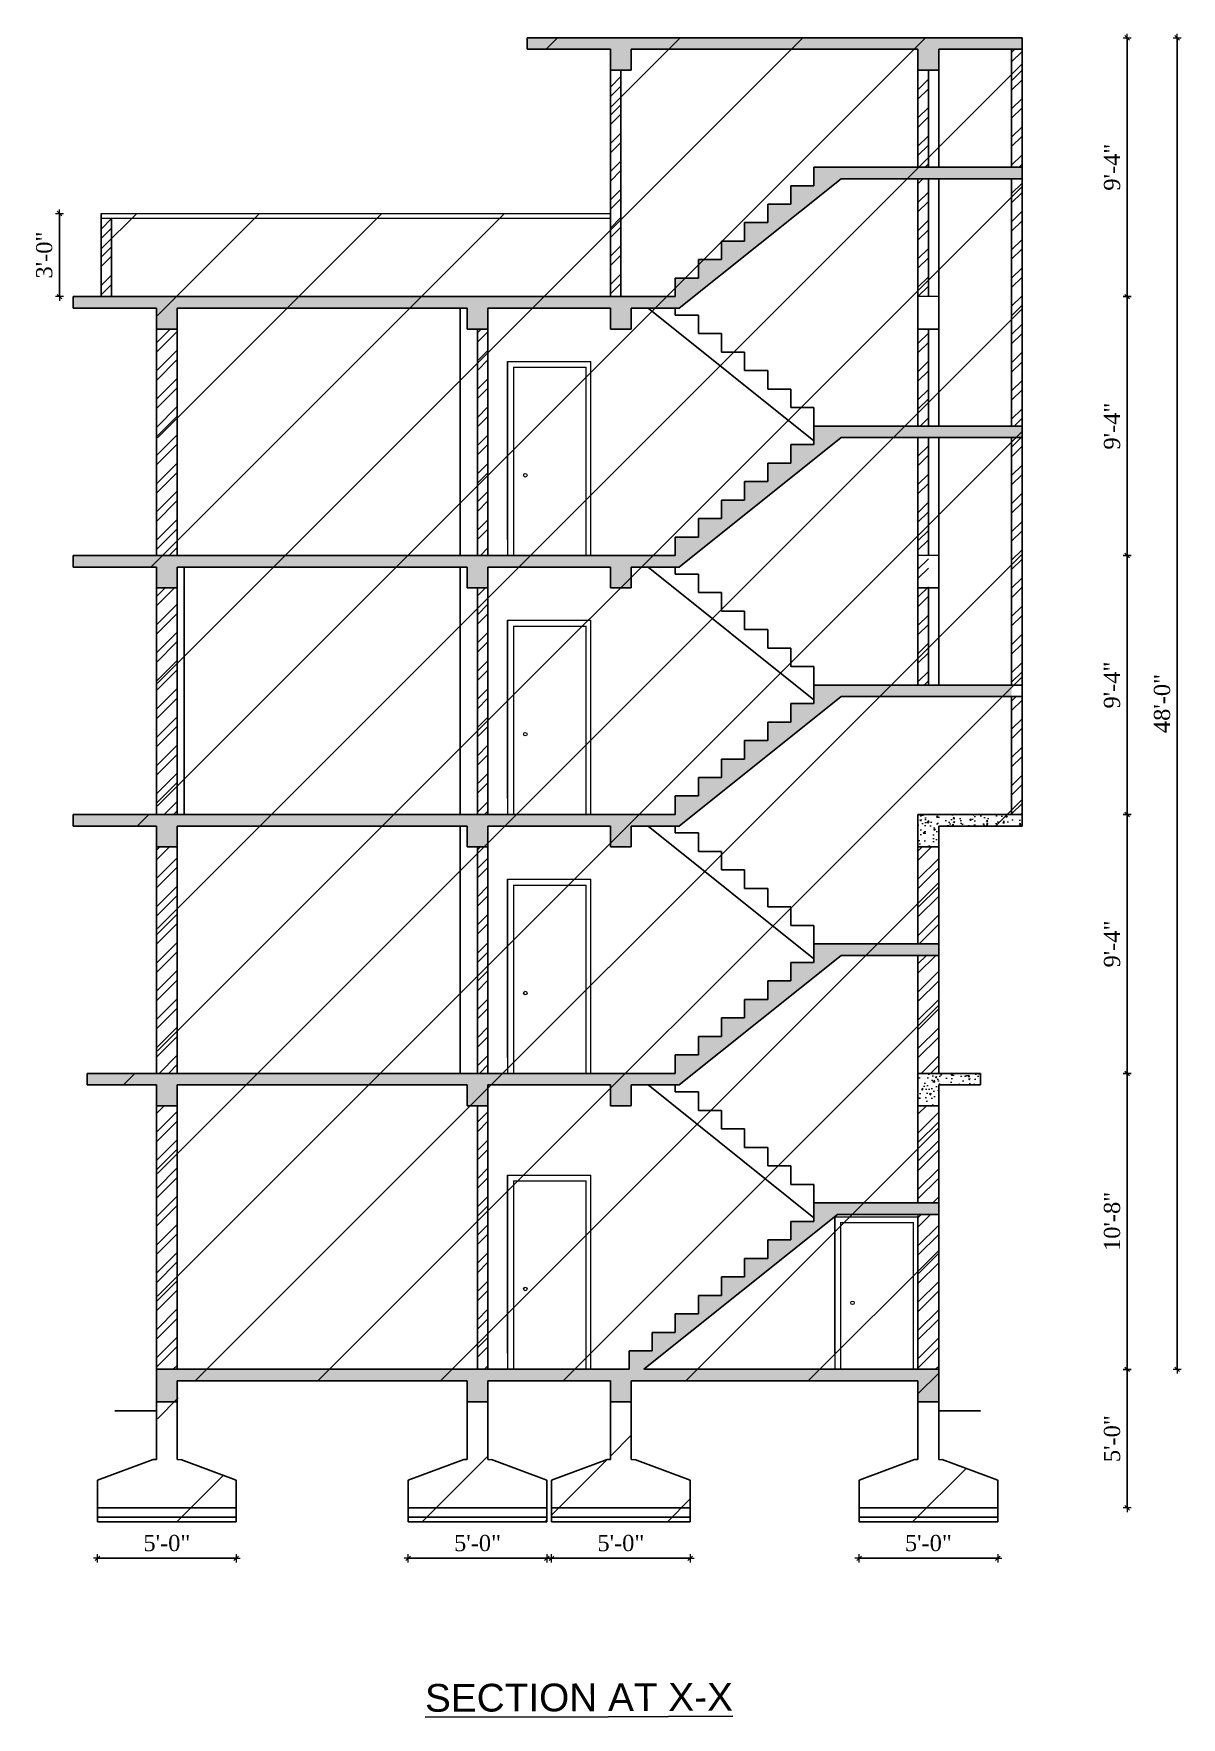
# Model space of a CAD drawing. Header units: inches. Extents: x 4069 to 291496, y -47643 to 12535.
# Drawn here: x 145987 to 146483, y -24318 to -23590 of the extents above; entities that cross this region are included whole.
import ezdxf

# ---------------------------------------------------------------- set-up
doc = ezdxf.new("R2010")
doc.units = ezdxf.units.IN
doc.header["$LTSCALE"] = 5
doc.header["$MEASUREMENT"] = 0
for name, color, linetype, lineweight in [('A-WALL', 7, 'Continuous', 9), ('Dimension', 7, 'Continuous', 18), ('dimention', 5, 'Continuous', 9), ('DOOR', 62, 'Continuous', 0), ('Railing', 43, 'Continuous', 18)]:
    doc.layers.add(name, color=color, linetype=linetype, lineweight=lineweight)
doc.layers.add('column', color=4, linetype='Continuous')
doc.layers.add('WALL', color=7, linetype='Continuous')
doc.layers.add('dim line', color=7, linetype='Continuous', lineweight=15, true_color=0xfab2b2)
doc.styles.add('DIMTEXT', font='arial.ttf', dxfattribs={"height": 8})
doc.styles.add('ordinary', font='times.ttf')
doc.dimstyles.new('Copy of 96', dxfattribs={"dimtxt": 7, "dimasz": 4, "dimexe": 0.5, "dimexo": 0.5, "dimgap": 3, "dimtad": 1, "dimdec": 1, "dimzin": 11, "dimdsep": 46, "dimlunit": 4, "dimtxsty": 'ordinary', "dimblk": 'OBLIQUE', "dimcen": 0.09, "dimse1": 1, "dimse2": 1, "dimclrt": 6, "dimazin": 0, "dimtfac": 1, "dimtdec": 1, "dimtix": 1, "dimtmove": 2, "dimatfit": 3, "dimldrblk": 'leader', "dimfxl": 0.5, "dimfxlon": 1, "dimtolj": 1, "dimtzin": 0, "dimarcsym": 0})
pattern_1 = [(45, (137568.441, -22388.217), (-6.098796, 6.098796), []), (45, (137572.507, -22388.217), (-6.098796, 6.098796), [])]
pattern_2 = [(50, (137568.441, -22388.217), (7.172602, -0.6275213), [0.75, -8.25]), (355, (137568.441, -22388.217), (-1.3875133, 7.5219213), [0.6, -6.6]), (100.4514, (137569.0386, -22388.2696), (5.785094, 6.8943954), [0.637402, -7.011421]), (46.1842, (137568.441, -22386.217), (10.6724105, -1.65519), [1.125, -12.375]), (96.6356, (137569.33, -22386.355), (9.346627, 9.741179), [0.956103, -10.51713]), (351.1842, (137568.441, -22386.217), (9.34662, 9.741186), [0.9, -9.9]), (21, (137569.441, -22386.717), (5.9690705, -4.026189), [0.75, -8.25]), (326, (137569.441, -22386.717), (2.4331533, 7.2515005), [0.6, -6.6]), (71.4514, (137569.938, -22387.053), (8.4022263, 3.225305), [0.637402, -7.011421]), (37.5, (137568.441, -22388.2173), (0.12159855, 3.32893854), [0, -6.52, 0, -6.7, 0, -6.625]), (7.5, (137568.441, -22388.2173), (2.6306954, 3.9441171), [0, -3.82, 0, -6.37, 0, -2.525]), (327.5, (137566.211, -22388.2173), (5.3382244, -0.2255487), [0, -2.5, 0, -7.8, 0, -10.35]), (317.5, (137565.211, -22388.2173), (5.8318617, 1.0010498), [0, -3.25, 0, -5.18, 0, -7.35])]
pattern_3 = [(45, (137568.062, -22388.217), (-6.098796, 6.098796), []), (45, (137572.128, -22388.217), (-6.098796, 6.098796), [])]

msp = doc.modelspace()

# ---------------------------------------------------------------- texts
at = {"layer": 'column', "color": 0, "insert": (146222.53447, -24303.267), "char_height": 12, "width": 216.2724828, "attachment_point": 2, "rotation": 0.20565602, "style": 'DIMTEXT'}
msp.add_mtext('{\\LSECTION AT X-X}', dxfattribs=at)

# ---------------------------------------------------------------- blocks, each defined once
blk = doc.blocks.new('oblique')
at = {"color": 0, "lineweight": -2}
blk.add_line((0.25, 0.25), (-0.25, -0.25), dxfattribs=at)
at = {"layer": 'dim line', "lineweight": 9}
for p, q in [((-0.4375, 0), (0.4375, 0)), ((0, 0.4375), (0, -0.4375))]:
    blk.add_line(p, q, dxfattribs=at)
blk = doc.blocks.new('*D4692')
at = {"layer": 'A-WALL', "color": 0, "lineweight": -2, "ltscale": 50, "transparency": 16777216}
blk.add_line((146459.73, -24167.38), (146459.73, -24039.38), dxfattribs=at)
at = {"layer": 'Defpoints', "color": 0, "ltscale": 50, "transparency": 16777216}
for p in [(146378.2, -24039.38), (146459.73, -24039.38), (146378.2, -24167.38)]:
    blk.add_point(p, dxfattribs=at)
at = {"layer": 'A-WALL', "color": 0, "lineweight": -2, "ltscale": 50, "transparency": 16777216, "xscale": 4, "yscale": 4, "zscale": 4}
for p, rotation in [((146459.73, -24039.38), 90), ((146459.73, -24167.38), 270)]:
    blk.add_blockref('oblique', p, dxfattribs=dict(at, rotation=rotation))
at = {"layer": 'A-WALL', "color": 6, "ltscale": 50, "transparency": 16777216, "insert": (146453.17, -24103.38), "char_height": 7, "attachment_point": 5, "rotation": 90, "style": 'ordinary'}
blk.add_mtext('\\A1;10\'-8"', dxfattribs=at)
blk = doc.blocks.new('_OBLIQUE')
at = {"color": 0, "linetype": 'ByBlock'}
blk.add_line((-0.5, -0.5), (0.5, 0.5), dxfattribs=at)
blk = doc.blocks.new('leader')
at = {"layer": 'Dimension'}
for p, q in [((0, -4.33), (0, 4.33)), ((-4.42, 0), (4.42, 0))]:
    blk.add_line(p, q, dxfattribs=at)
blk = doc.blocks.new('*D4693')
at = {"layer": 'A-WALL', "color": 0, "lineweight": -2, "ltscale": 50, "transparency": 16777216}
blk.add_line((146459.73, -24039.38), (146459.73, -23927.38), dxfattribs=at)
at = {"layer": 'Defpoints', "color": 0, "ltscale": 50, "transparency": 16777216}
for p in [(146246.33, -23927.38), (146459.73, -23927.38), (146378.2, -24039.38)]:
    blk.add_point(p, dxfattribs=at)
at = {"layer": 'A-WALL', "color": 0, "lineweight": -2, "ltscale": 50, "transparency": 16777216, "xscale": 4, "yscale": 4, "zscale": 4}
for p, rotation in [((146459.73, -23927.38), 90), ((146459.73, -24039.38), 270)]:
    blk.add_blockref('oblique', p, dxfattribs=dict(at, rotation=rotation))
at = {"layer": 'A-WALL', "color": 6, "ltscale": 50, "transparency": 16777216, "insert": (146453.16, -23983.38), "char_height": 7, "attachment_point": 5, "rotation": 90, "style": 'ordinary'}
blk.add_mtext('\\A1;9\'-4"', dxfattribs=at)
blk = doc.blocks.new('*D4694')
at = {"layer": 'A-WALL', "color": 0, "lineweight": -2, "ltscale": 50, "transparency": 16777216}
blk.add_line((146459.71, -23927.38), (146459.71, -23815.38), dxfattribs=at)
at = {"layer": 'Defpoints', "color": 0, "ltscale": 50, "transparency": 16777216}
for p in [(146250.16, -23815.38), (146459.71, -23815.38), (146246.33, -23927.38)]:
    blk.add_point(p, dxfattribs=at)
at = {"layer": 'A-WALL', "color": 0, "lineweight": -2, "ltscale": 50, "transparency": 16777216, "xscale": 4, "yscale": 4, "zscale": 4}
for p, rotation in [((146459.71, -23815.38), 90), ((146459.71, -23927.38), 270)]:
    blk.add_blockref('oblique', p, dxfattribs=dict(at, rotation=rotation))
at = {"layer": 'A-WALL', "color": 6, "ltscale": 50, "transparency": 16777216, "insert": (146453.14, -23871.38), "char_height": 7, "attachment_point": 5, "rotation": 90, "style": 'ordinary'}
blk.add_mtext('\\A1;9\'-4"', dxfattribs=at)
blk = doc.blocks.new('*D4695')
at = {"layer": 'A-WALL', "color": 0, "lineweight": -2, "ltscale": 50, "transparency": 16777216}
blk.add_line((146459.72, -23815.38), (146459.72, -23703.38), dxfattribs=at)
at = {"layer": 'Defpoints', "color": 0, "ltscale": 50, "transparency": 16777216}
for p in [(146256.6, -23703.38), (146459.72, -23703.38), (146250.16, -23815.38)]:
    blk.add_point(p, dxfattribs=at)
at = {"layer": 'A-WALL', "color": 0, "lineweight": -2, "ltscale": 50, "transparency": 16777216, "xscale": 4, "yscale": 4, "zscale": 4}
for p, rotation in [((146459.72, -23703.38), 90), ((146459.72, -23815.38), 270)]:
    blk.add_blockref('oblique', p, dxfattribs=dict(at, rotation=rotation))
at = {"layer": 'A-WALL', "color": 6, "ltscale": 50, "transparency": 16777216, "insert": (146453.15, -23759.38), "char_height": 7, "attachment_point": 5, "rotation": 90, "style": 'ordinary'}
blk.add_mtext('\\A1;9\'-4"', dxfattribs=at)
blk = doc.blocks.new('*D4696')
at = {"layer": 'A-WALL', "color": 0, "lineweight": -2, "ltscale": 50, "transparency": 16777216}
blk.add_line((146459.73, -23703.38), (146459.73, -23591.38), dxfattribs=at)
at = {"layer": 'Defpoints', "color": 0, "ltscale": 50, "transparency": 16777216}
for p in [(146262.49, -23591.38), (146459.73, -23591.38), (146256.6, -23703.38)]:
    blk.add_point(p, dxfattribs=at)
at = {"layer": 'A-WALL', "color": 0, "lineweight": -2, "ltscale": 50, "transparency": 16777216, "xscale": 4, "yscale": 4, "zscale": 4}
for p, rotation in [((146459.73, -23591.38), 90), ((146459.73, -23703.38), 270)]:
    blk.add_blockref('oblique', p, dxfattribs=dict(at, rotation=rotation))
at = {"layer": 'A-WALL', "color": 6, "ltscale": 50, "transparency": 16777216, "insert": (146453.16, -23647.38), "char_height": 7, "attachment_point": 5, "rotation": 90, "style": 'ordinary'}
blk.add_mtext('\\A1;9\'-4"', dxfattribs=at)
blk = doc.blocks.new('*D4697')
at = {"layer": 'A-WALL', "color": 0, "lineweight": -2, "ltscale": 50, "transparency": 16777216}
blk.add_line((145997.85, -23703.38), (145997.85, -23667.38), dxfattribs=at)
at = {"layer": 'Defpoints', "color": 0, "ltscale": 50, "transparency": 16777216}
for p in [(145997.85, -23667.38), (146015.82, -23667.38), (146003.82, -23703.38)]:
    blk.add_point(p, dxfattribs=at)
at = {"layer": 'A-WALL', "color": 0, "lineweight": -2, "ltscale": 50, "transparency": 16777216, "xscale": 4, "yscale": 4, "zscale": 4}
for p, rotation in [((145997.85, -23667.38), 90), ((145997.85, -23703.38), 270)]:
    blk.add_blockref('oblique', p, dxfattribs=dict(at, rotation=rotation))
at = {"layer": 'A-WALL', "color": 6, "ltscale": 50, "transparency": 16777216, "insert": (145991.29, -23685.38), "char_height": 7, "attachment_point": 5, "rotation": 90, "style": 'ordinary'}
blk.add_mtext('\\A1;3\'-0"', dxfattribs=at)
blk = doc.blocks.new('*D4686')
at = {"layer": 'A-WALL', "color": 0, "lineweight": -2, "ltscale": 50, "transparency": 16777216}
blk.add_line((146459.73, -24167.38), (146459.73, -24227.34), dxfattribs=at)
at = {"layer": 'Defpoints', "color": 0, "ltscale": 50, "transparency": 16777216}
for p in [(146378.2, -24167.38), (146403.7, -24227.34), (146459.73, -24227.34)]:
    blk.add_point(p, dxfattribs=at)
at = {"layer": 'A-WALL', "color": 0, "lineweight": -2, "ltscale": 50, "transparency": 16777216, "xscale": 4, "yscale": 4, "zscale": 4}
for p, rotation in [((146459.73, -24167.38), 90), ((146459.73, -24227.34), 270)]:
    blk.add_blockref('oblique', p, dxfattribs=dict(at, rotation=rotation))
at = {"layer": 'A-WALL', "color": 6, "ltscale": 50, "transparency": 16777216, "insert": (146453.17, -24197.36), "char_height": 7, "attachment_point": 5, "rotation": 90, "style": 'ordinary'}
blk.add_mtext('\\A1;5\'-0"', dxfattribs=at)
blk = doc.blocks.new('*D4687')
at = {"layer": 'A-WALL', "color": 0, "lineweight": -2, "ltscale": 50, "transparency": 16777216}
blk.add_line((146481.36, -24167.38), (146481.36, -23591.38), dxfattribs=at)
at = {"layer": 'Defpoints', "color": 0, "ltscale": 50, "transparency": 16777216}
for p in [(146378.2, -23591.38), (146481.36, -23591.38), (146378.2, -24167.38)]:
    blk.add_point(p, dxfattribs=at)
at = {"layer": 'A-WALL', "color": 0, "lineweight": -2, "ltscale": 50, "transparency": 16777216, "xscale": 4, "yscale": 4, "zscale": 4}
for p, rotation in [((146481.36, -23591.38), 90), ((146481.36, -24167.38), 270)]:
    blk.add_blockref('oblique', p, dxfattribs=dict(at, rotation=rotation))
at = {"layer": 'A-WALL', "color": 6, "ltscale": 50, "transparency": 16777216, "insert": (146474.8, -23879.38), "char_height": 7, "attachment_point": 5, "rotation": 90, "style": 'ordinary'}
blk.add_mtext('\\A1;48\'-0"', dxfattribs=at)
blk = doc.blocks.new('*D4688')
at = {"layer": 'A-WALL', "color": 0, "lineweight": -2, "ltscale": 50, "transparency": 16777216}
blk.add_line((146014.32, -24249.13), (146074.32, -24249.13), dxfattribs=at)
at = {"layer": 'Defpoints', "color": 0, "ltscale": 50, "transparency": 16777216}
for p in [(146014.32, -24233.34), (146074.32, -24233.34), (146074.32, -24249.13)]:
    blk.add_point(p, dxfattribs=at)
at = {"layer": 'A-WALL', "color": 0, "lineweight": -2, "ltscale": 50, "transparency": 16777216, "xscale": 4, "yscale": 4, "zscale": 4, "rotation": 180}
blk.add_blockref('oblique', (146014.32, -24249.13), dxfattribs=at)
at = {"layer": 'A-WALL', "color": 0, "lineweight": -2, "ltscale": 50, "transparency": 16777216, "xscale": 4, "yscale": 4, "zscale": 4}
blk.add_blockref('oblique', (146074.32, -24249.13), dxfattribs=at)
at = {"layer": 'A-WALL', "color": 6, "ltscale": 50, "transparency": 16777216, "insert": (146044.32, -24242.57), "char_height": 7, "attachment_point": 5, "style": 'ordinary'}
blk.add_mtext('\\A1;5\'-0"', dxfattribs=at)
blk = doc.blocks.new('*D4689')
at = {"layer": 'A-WALL', "color": 0, "lineweight": -2, "ltscale": 50, "transparency": 16777216}
blk.add_line((146148.7, -24249.13), (146208.7, -24249.13), dxfattribs=at)
at = {"layer": 'Defpoints', "color": 0, "ltscale": 50, "transparency": 16777216}
for p in [(146148.7, -24233.34), (146208.7, -24233.34), (146208.7, -24249.13)]:
    blk.add_point(p, dxfattribs=at)
at = {"layer": 'A-WALL', "color": 0, "lineweight": -2, "ltscale": 50, "transparency": 16777216, "xscale": 4, "yscale": 4, "zscale": 4, "rotation": 180}
blk.add_blockref('oblique', (146148.7, -24249.13), dxfattribs=at)
at = {"layer": 'A-WALL', "color": 0, "lineweight": -2, "ltscale": 50, "transparency": 16777216, "xscale": 4, "yscale": 4, "zscale": 4}
blk.add_blockref('oblique', (146208.7, -24249.13), dxfattribs=at)
at = {"layer": 'A-WALL', "color": 6, "ltscale": 50, "transparency": 16777216, "insert": (146178.7, -24242.57), "char_height": 7, "attachment_point": 5, "style": 'ordinary'}
blk.add_mtext('\\A1;5\'-0"', dxfattribs=at)
blk = doc.blocks.new('*D4690')
at = {"layer": 'A-WALL', "color": 0, "lineweight": -2, "ltscale": 50, "transparency": 16777216}
blk.add_line((146210.7, -24249.13), (146270.7, -24249.13), dxfattribs=at)
at = {"layer": 'Defpoints', "color": 0, "ltscale": 50, "transparency": 16777216}
for p in [(146210.7, -24233.34), (146270.7, -24233.34), (146270.7, -24249.13)]:
    blk.add_point(p, dxfattribs=at)
at = {"layer": 'A-WALL', "color": 0, "lineweight": -2, "ltscale": 50, "transparency": 16777216, "xscale": 4, "yscale": 4, "zscale": 4, "rotation": 180}
blk.add_blockref('oblique', (146210.7, -24249.13), dxfattribs=at)
at = {"layer": 'A-WALL', "color": 0, "lineweight": -2, "ltscale": 50, "transparency": 16777216, "xscale": 4, "yscale": 4, "zscale": 4}
blk.add_blockref('oblique', (146270.7, -24249.13), dxfattribs=at)
at = {"layer": 'A-WALL', "color": 6, "ltscale": 50, "transparency": 16777216, "insert": (146240.7, -24242.57), "char_height": 7, "attachment_point": 5, "style": 'ordinary'}
blk.add_mtext('\\A1;5\'-0"', dxfattribs=at)
blk = doc.blocks.new('*D4691')
at = {"layer": 'A-WALL', "color": 0, "lineweight": -2, "ltscale": 50, "transparency": 16777216}
blk.add_line((146343.7, -24249.13), (146403.7, -24249.13), dxfattribs=at)
at = {"layer": 'Defpoints', "color": 0, "ltscale": 50, "transparency": 16777216}
for p in [(146343.7, -24233.34), (146403.7, -24233.34), (146403.7, -24249.13)]:
    blk.add_point(p, dxfattribs=at)
at = {"layer": 'A-WALL', "color": 0, "lineweight": -2, "ltscale": 50, "transparency": 16777216, "xscale": 4, "yscale": 4, "zscale": 4, "rotation": 180}
blk.add_blockref('oblique', (146343.7, -24249.13), dxfattribs=at)
at = {"layer": 'A-WALL', "color": 0, "lineweight": -2, "ltscale": 50, "transparency": 16777216, "xscale": 4, "yscale": 4, "zscale": 4}
blk.add_blockref('oblique', (146403.7, -24249.13), dxfattribs=at)
at = {"layer": 'A-WALL', "color": 6, "ltscale": 50, "transparency": 16777216, "insert": (146373.7, -24242.57), "char_height": 7, "attachment_point": 5, "style": 'ordinary'}
blk.add_mtext('\\A1;5\'-0"', dxfattribs=at)

# ---------------------------------------------------------------- dimensions: what is measured, and where the dimension line sits
at = {"layer": 'A-WALL', "ltscale": 50}
for base, p1, p2, picture, middle in [((146459.7332, -23591.376), (146256.60028, -23703.376), (146262.49191, -23591.376), '*D4696', (146453.16254, -23647.376)), ((146481.35719, -23591.376), (146378.20222, -24167.376), (146378.20222, -23591.376), '*D4687', (146474.79662, -23879.376)), ((145997.84806, -23667.376), (146003.82341, -23703.376), (146015.82341, -23667.376), '*D4697', (145991.2875, -23685.376)), ((146459.72214, -23703.376), (146250.15864, -23815.376), (146256.60028, -23703.376), '*D4695', (146453.15148, -23759.376)), ((146459.71277, -23815.376), (146246.33201, -23927.376), (146250.15864, -23815.376), '*D4694', (146453.14211, -23871.376)), ((146459.7332, -23927.376), (146378.20222, -24039.376), (146246.33201, -23927.376), '*D4693', (146453.16254, -23983.376)), ((146459.7332, -24039.376), (146378.20222, -24167.376), (146378.20222, -24039.376), '*D4692', (146453.17264, -24103.376)), ((146459.7332, -24227.34424), (146378.20222, -24167.376), (146403.70222, -24227.34424), '*D4686', (146453.17264, -24197.36012))]:
    dim = msp.add_linear_dim(base=base, p1=p1, p2=p2, angle=90, dimstyle='Copy of 96', override={"dimdec": 0, "dimblk": 'oblique', "dimtdec": 0, "dimarcsym": 1}, dxfattribs=at)
    dim.commit()
    dim.dimension.update_dxf_attribs({"geometry": picture, "text_midpoint": middle})
for base, p1, p2, picture, middle in [((146074.32341, -24249.13438), (146014.32341, -24233.34424), (146074.32341, -24233.34424), '*D4688', (146044.32341, -24242.57382)), ((146208.70222, -24249.13438), (146148.70222, -24233.34424), (146208.70222, -24233.34424), '*D4689', (146178.70222, -24242.57382)), ((146270.70222, -24249.13438), (146210.70222, -24233.34424), (146270.70222, -24233.34424), '*D4690', (146240.70222, -24242.57382)), ((146403.70222, -24249.13438), (146343.70222, -24233.34424), (146403.70222, -24233.34424), '*D4691', (146373.70222, -24242.57382))]:
    dim = msp.add_linear_dim(base=base, p1=p1, p2=p2, dimstyle='Copy of 96', override={"dimdec": 0, "dimblk": 'oblique', "dimtdec": 0, "dimarcsym": 1}, dxfattribs=at)
    dim.commit()
    dim.dimension.update_dxf_attribs({"geometry": picture, "text_midpoint": middle})

# ---------------------------------------------------------------- hatches: boundary and pattern name
at = {"layer": 'A-WALL', "ltscale": 40, "true_color": 0xf26722}
h = msp.add_hatch(dxfattribs=at)
h.set_pattern_fill('AR-CONC', color=30)
h.set_pattern_definition(pattern_2)
h.paths.add_polyline_path([(146245.20222, -23596.376), (146369.20222, -23596.376), (146369.20222, -23605.376), (146378.20222, -23605.376), (146378.20222, -23596.376), (146414.20222, -23596.376), (146414.20222, -23591.376), (146200.20222, -23591.376), (146200.20222, -23596.376), (146236.20222, -23596.376), (146236.20222, -23605.376), (146245.20222, -23605.376)])
h = msp.add_hatch(dxfattribs=at)
h.set_pattern_fill('AR-CONC', color=30)
h.set_pattern_definition(pattern_2)
h.paths.add_polyline_path([(146174.20222, -23717.376), (146183.20222, -23717.376), (146183.20222, -23708.376), (146236.20222, -23708.376), (146236.20222, -23717.376), (146245.20222, -23717.376), (146245.20222, -23708.376), (146265.95544, -23708.376), (146335.95544, -23652.376), (146414.20222, -23652.376), (146414.20222, -23647.376), (146324.20154, -23647.376), (146324.20154, -23655.376), (146314.20154, -23655.376), (146314.20154, -23663.376), (146304.20154, -23663.376), (146304.20154, -23671.376), (146294.20154, -23671.376), (146294.20154, -23679.376), (146284.20154, -23679.376), (146284.20154, -23687.376), (146274.20154, -23687.376), (146274.20154, -23695.376), (146264.20154, -23695.376), (146264.20154, -23703.376), (146004.20222, -23703.376), (146004.20222, -23708.376), (146040.20222, -23708.376), (146040.20222, -23717.376), (146049.16004, -23717.376), (146049.16004, -23708.376), (146174.20222, -23708.376)])
h = msp.add_hatch(dxfattribs=at)
h.set_pattern_fill('AR-CONC', color=30)
h.set_pattern_definition(pattern_2)
h.paths.add_polyline_path([(146183.20222, -23820.376), (146236.20222, -23820.376), (146236.20222, -23829.376), (146245.20222, -23829.376), (146245.20222, -23820.376), (146265.95544, -23820.376), (146335.95544, -23764.376), (146414.20222, -23764.376), (146414.20222, -23759.376), (146324.20154, -23759.376), (146324.20154, -23767.376), (146314.20154, -23767.376), (146314.20154, -23775.376), (146304.20154, -23775.376), (146304.20154, -23783.376), (146294.20154, -23783.376), (146294.20154, -23791.376), (146284.20154, -23791.376), (146284.20154, -23799.376), (146274.20154, -23799.376), (146274.20154, -23807.376), (146264.20154, -23807.376), (146264.20154, -23815.376), (146004.20222, -23815.376), (146004.20222, -23820.376), (146040.20222, -23820.376), (146040.20222, -23829.376), (146049.16004, -23829.376), (146049.16004, -23820.376), (146174.20222, -23820.376), (146174.20222, -23829.376), (146183.20222, -23829.376)])
h = msp.add_hatch(dxfattribs=at)
h.set_pattern_fill('AR-CONC', color=30)
h.set_pattern_definition(pattern_2)
h.paths.add_polyline_path([(146174.20222, -23941.376), (146183.20222, -23941.376), (146183.20222, -23932.376), (146236.20222, -23932.376), (146236.20222, -23941.376), (146245.20222, -23941.376), (146245.20222, -23932.376), (146265.95544, -23932.376), (146335.95544, -23876.376), (146409.70222, -23876.376), (146409.70222, -23871.376), (146324.20154, -23871.376), (146324.20154, -23879.376), (146314.20154, -23879.376), (146314.20154, -23887.376), (146304.20154, -23887.376), (146304.20154, -23895.376), (146294.20154, -23895.376), (146294.20154, -23903.376), (146284.20154, -23903.376), (146284.20154, -23911.376), (146274.20154, -23911.376), (146274.20154, -23919.376), (146264.20154, -23919.376), (146264.20154, -23927.376), (146004.20222, -23927.376), (146004.20222, -23932.376), (146040.20222, -23932.376), (146040.20222, -23941.376), (146049.16004, -23941.376), (146049.16004, -23932.376), (146174.20222, -23932.376)])
h = msp.add_hatch(dxfattribs=at)
h.set_pattern_fill('AR-CONC', color=30)
h.set_pattern_definition(pattern_2)
h.paths.add_polyline_path([(146378.20222, -23932.376), (146414.20222, -23932.376), (146414.20222, -23927.376), (146369.20222, -23927.376), (146369.20222, -23941.376), (146378.20222, -23941.376)])
h = msp.add_hatch(dxfattribs=at)
h.set_pattern_fill('AR-CONC', color=30)
h.set_pattern_definition(pattern_2)
h.paths.add_polyline_path([(146183.20222, -24044.376), (146236.20222, -24044.376), (146236.20222, -24053.376), (146245.20222, -24053.376), (146245.20222, -24044.376), (146265.95544, -24044.376), (146335.95544, -23988.376), (146378.20222, -23988.376), (146378.20222, -23983.376), (146324.20154, -23983.376), (146324.20154, -23991.376), (146314.20154, -23991.376), (146314.20154, -23999.376), (146304.20154, -23999.376), (146304.20154, -24007.376), (146294.20154, -24007.376), (146294.20154, -24015.376), (146284.20154, -24015.376), (146284.20154, -24023.376), (146274.20154, -24023.376), (146274.20154, -24031.376), (146264.20154, -24031.376), (146264.20154, -24039.376), (146010.20222, -24039.376), (146010.20222, -24044.376), (146040.20222, -24044.376), (146040.20222, -24053.376), (146049.16004, -24053.376), (146049.16004, -24044.376), (146174.20222, -24044.376), (146174.20222, -24053.376), (146183.20222, -24053.376)])
h = msp.add_hatch(dxfattribs=at)
h.set_pattern_fill('AR-CONC', color=30)
h.set_pattern_definition(pattern_2)
h.paths.add_polyline_path([(146378.20222, -24053.376), (146378.20222, -24044.376), (146396.20222, -24044.376), (146396.20222, -24039.376), (146369.20222, -24039.376), (146369.20222, -24053.376)])
h = msp.add_hatch(dxfattribs=at)
h.set_pattern_fill('AR-CONC', color=30)
h.set_pattern_definition(pattern_2)
h.paths.add_polyline_path([(146245.20222, -24172.376), (146369.20222, -24172.376), (146369.20222, -24181.376), (146378.20222, -24181.376), (146378.20222, -24172.376), (146378.20222, -24167.376), (146250.60542, -24167.376), (146334.35542, -24100.376), (146378.20222, -24100.376), (146378.20222, -24095.376), (146324.20229, -24095.376), (146324.20229, -24103.376), (146314.20229, -24103.376), (146314.20229, -24111.376), (146304.20229, -24111.376), (146304.20229, -24119.376), (146294.20229, -24119.376), (146294.20229, -24127.376), (146284.20229, -24127.376), (146284.20229, -24135.376), (146274.20229, -24135.376), (146274.20229, -24143.376), (146264.20229, -24143.376), (146264.20229, -24151.376), (146254.20229, -24151.376), (146254.20229, -24159.376), (146244.20229, -24159.376), (146244.20229, -24167.376), (146040.20222, -24167.376), (146040.20222, -24172.376), (146040.20222, -24181.376), (146049.20222, -24181.376), (146049.20222, -24172.376), (146174.20222, -24172.376), (146174.20222, -24181.376), (146183.20222, -24181.376), (146183.20222, -24172.376), (146236.20222, -24172.376), (146236.20222, -24181.376), (146245.20222, -24181.376)])
at = {"layer": 'dimention', "ltscale": 40, "true_color": 0xf26722}
h = msp.add_hatch(dxfattribs=at)
h.set_pattern_fill('ANSI32', color=30, scale=23)
h.set_pattern_definition(pattern_1)
h.paths.add_polyline_path([(146409.70222, -23647.376), (146414.20222, -23647.376), (146414.20222, -23596.376), (146409.70222, -23596.376)])
h = msp.add_hatch(dxfattribs=at)
h.set_pattern_fill('ANSI32', color=30, scale=23)
h.set_pattern_definition(pattern_1)
h.paths.add_polyline_path([(146240.70222, -23605.376), (146236.20222, -23605.376), (146236.20222, -23703.376), (146240.70222, -23703.376)])
h = msp.add_hatch(dxfattribs=at)
h.set_pattern_fill('ANSI32', color=30, scale=23)
h.set_pattern_definition(pattern_1)
h.paths.add_polyline_path([(146373.70222, -23605.376), (146369.20222, -23605.376), (146369.20222, -23647.376), (146373.70222, -23647.376)])
h = msp.add_hatch(dxfattribs=at)
h.set_pattern_fill('ANSI32', color=30, scale=23)
h.set_pattern_definition(pattern_1)
h.paths.add_polyline_path([(146369.20222, -23703.376), (146373.70222, -23703.376), (146373.70222, -23652.376), (146369.20222, -23652.376)])
h = msp.add_hatch(dxfattribs=at)
h.set_pattern_fill('ANSI32', color=30, scale=23)
h.set_pattern_definition(pattern_1)
h.paths.add_polyline_path([(146409.70222, -23759.376), (146414.20222, -23759.376), (146414.20222, -23652.376), (146409.70222, -23652.376)])
h = msp.add_hatch(dxfattribs=at)
h.set_pattern_fill('ANSI32', color=30, scale=23)
h.set_pattern_definition(pattern_3)
h.paths.add_polyline_path([(146020.32341, -23669.376), (146015.82341, -23669.376), (146015.82341, -23703.376), (146020.32341, -23703.376)])
h = msp.add_hatch(dxfattribs=at)
h.set_pattern_fill('ANSI32', color=30, scale=23)
h.set_pattern_definition(pattern_3)
h.paths.add_polyline_path([(146039.82341, -23815.376), (146048.78123, -23815.376), (146048.78123, -23717.376), (146039.82341, -23717.376)])
h = msp.add_hatch(dxfattribs=at)
h.set_pattern_fill('ANSI32', color=30, scale=23)
h.set_pattern_definition(pattern_1)
h.paths.add_polyline_path([(146183.20222, -23717.376), (146178.70222, -23717.376), (146178.70222, -23815.376), (146183.20222, -23815.376)])
h = msp.add_hatch(dxfattribs=at)
h.set_pattern_fill('ANSI32', color=30, scale=23)
h.set_pattern_definition(pattern_1)
h.paths.add_polyline_path([(146373.70222, -23717.376), (146369.20222, -23717.376), (146369.20222, -23759.376), (146373.70222, -23759.376)])
h = msp.add_hatch(dxfattribs=at)
h.set_pattern_fill('ANSI32', color=30, scale=23)
h.set_pattern_definition(pattern_1)
h.paths.add_polyline_path([(146373.70222, -23764.376), (146369.20222, -23764.376), (146369.20222, -23871.376), (146373.70222, -23871.376)])
h = msp.add_hatch(dxfattribs=at)
h.set_pattern_fill('ANSI32', color=30, scale=23)
h.set_pattern_definition(pattern_1)
h.paths.add_polyline_path([(146409.70222, -23871.376), (146414.20222, -23871.376), (146414.20222, -23764.376), (146409.70222, -23764.376)])
h = msp.add_hatch(dxfattribs=at)
h.set_pattern_fill('ANSI32', color=30, scale=23)
h.set_pattern_definition(pattern_3)
h.paths.add_polyline_path([(146048.78123, -23829.376), (146039.82341, -23829.376), (146039.82341, -23927.376), (146048.78123, -23927.376)])
h = msp.add_hatch(dxfattribs=at)
h.set_pattern_fill('ANSI32', color=30, scale=23)
h.set_pattern_definition(pattern_1)
h.paths.add_polyline_path([(146183.20222, -23829.376), (146178.70222, -23829.376), (146178.70222, -23927.376), (146183.20222, -23927.376)])
h = msp.add_hatch(dxfattribs=at)
h.set_pattern_fill('ANSI32', color=30, scale=23)
h.set_pattern_definition(pattern_1)
h.paths.add_polyline_path([(146409.70222, -23927.376), (146414.20222, -23927.376), (146414.20222, -23876.376), (146409.70222, -23876.376)])
h = msp.add_hatch(dxfattribs=at)
h.set_pattern_fill('ANSI32', color=30, scale=23)
h.set_pattern_definition(pattern_3)
h.paths.add_polyline_path([(146039.82341, -24039.376), (146048.78123, -24039.376), (146048.78123, -23941.376), (146039.82341, -23941.376)])
h = msp.add_hatch(dxfattribs=at)
h.set_pattern_fill('ANSI32', color=30, scale=23)
h.set_pattern_definition(pattern_1)
h.paths.add_polyline_path([(146183.20222, -23941.376), (146178.70222, -23941.376), (146178.70222, -24039.376), (146183.20222, -24039.376)])
h = msp.add_hatch(dxfattribs=at)
h.set_pattern_fill('ANSI32', color=30, scale=23)
h.set_pattern_definition(pattern_1)
h.paths.add_polyline_path([(146369.20222, -23983.376), (146378.20222, -23983.376), (146378.20222, -23941.376), (146369.20222, -23941.376)])
h = msp.add_hatch(dxfattribs=at)
h.set_pattern_fill('ANSI32', color=30, scale=23)
h.set_pattern_definition(pattern_1)
h.paths.add_polyline_path([(146369.20222, -24039.376), (146378.20222, -24039.376), (146378.20222, -23988.376), (146369.20222, -23988.376)])
h = msp.add_hatch(dxfattribs=at)
h.set_pattern_fill('ANSI32', color=30, scale=23)
h.set_pattern_definition(pattern_3)
h.paths.add_polyline_path([(146039.82341, -24167.376), (146048.78123, -24167.376), (146048.78123, -24053.376), (146039.82341, -24053.376)])
h = msp.add_hatch(dxfattribs=at)
h.set_pattern_fill('ANSI32', color=30, scale=23)
h.set_pattern_definition(pattern_1)
h.paths.add_polyline_path([(146183.20222, -24053.376), (146178.70222, -24053.376), (146178.70222, -24167.376), (146183.20222, -24167.376)])
h = msp.add_hatch(dxfattribs=at)
h.set_pattern_fill('ANSI32', color=30, scale=23)
h.set_pattern_definition(pattern_1)
h.paths.add_polyline_path([(146378.20222, -24053.376), (146369.20222, -24053.376), (146369.20222, -24095.376), (146378.20222, -24095.376)])
h = msp.add_hatch(dxfattribs=at)
h.set_pattern_fill('ANSI32', color=30, scale=23)
h.set_pattern_definition(pattern_1)
h.paths.add_polyline_path([(146378.20222, -24100.376), (146369.20222, -24100.376), (146369.20222, -24167.376), (146378.20222, -24167.376)])
at = {"layer": 'WALL', "linetype": 'ByBlock', "ltscale": 5, "true_color": 0xf8991e}
h = msp.add_hatch(dxfattribs=at)
h.set_pattern_fill('ANSI31', color=30, scale=300)
h.set_pattern_definition([(45, (132599.115, -24106.447), (-26.5165, 26.5165), [])])
h.paths.add_polyline_path([(146014.70222, -24233.34424), (146014.70222, -24215.34424), (146038.70222, -24206.34424), (146040.20222, -24206.34424), (146040.20222, -24181.376), (146040.20222, -24044.376), (146010.20222, -24044.376), (146010.20222, -24039.376), (146040.20222, -24039.376), (146040.20222, -23932.376), (146004.20222, -23932.376), (146004.20222, -23927.376), (146040.20222, -23927.376), (146040.20222, -23820.376), (146004.20222, -23820.376), (146004.20222, -23815.376), (146040.20222, -23815.376), (146040.20222, -23708.376), (146004.20222, -23708.376), (146004.20222, -23703.376), (146016.20222, -23703.376), (146016.20222, -23667.376), (146236.20222, -23667.376), (146236.20222, -23596.376), (146200.20222, -23596.376), (146200.20222, -23591.376), (146414.20222, -23591.376), (146414.20222, -23932.376), (146378.20222, -23932.376), (146378.20222, -24039.376), (146396.20222, -24039.376), (146396.20222, -24044.376), (146378.20222, -24044.376), (146378.20222, -24206.34424), (146379.70222, -24206.34424), (146403.70222, -24215.34424), (146403.70222, -24233.34424), (146343.70222, -24233.34424), (146343.70222, -24215.34424), (146367.70222, -24206.34424), (146369.20222, -24206.34424), (146369.20222, -24172.376), (146245.20222, -24172.376), (146245.20222, -24206.34424), (146246.70222, -24206.34424), (146270.70222, -24215.34424), (146270.70222, -24233.34424), (146210.70222, -24233.34424), (146210.70222, -24215.34424), (146234.70222, -24206.34424), (146236.20222, -24206.34424), (146236.20222, -24172.376), (146183.20222, -24172.376), (146183.20222, -24206.34424), (146184.70222, -24206.34424), (146208.70222, -24215.34424), (146208.70222, -24233.34424), (146148.70222, -24233.34424), (146148.70222, -24215.34424), (146172.70222, -24206.34424), (146174.20222, -24206.34424), (146174.20222, -24172.376), (146049.20222, -24172.376), (146049.20222, -24206.34424), (146050.70222, -24206.34424), (146074.70222, -24215.34424), (146074.70222, -24233.34424)])

# ---------------------------------------------------------------- linework, layer by layer
at = {"layer": 'A-WALL', "ltscale": 5}
for p, q in [((146015.82341, -23669.376), (146015.82341, -23667.376)), ((146236.20222, -23667.376), (146236.20222, -23703.376)), ((146378.20222, -23703.376), (146369.20222, -23703.376)), ((146378.20222, -23815.376), (146369.20222, -23815.376)), ((146369.20222, -24100.376), (146369.20222, -24167.376)), ((146048.82341, -24206.34424), (146050.32341, -24206.34424)), ((146183.20222, -24206.34424), (146184.70222, -24206.34424)), ((146245.20222, -24206.34424), (146246.70222, -24206.34424)), ((146378.20222, -24206.34424), (146379.70222, -24206.34424))]:
    msp.add_line(p, q, dxfattribs=at)
for centre in [(146199.35174, -23780.626), (146199.35174, -23892.626), (146199.35174, -24004.626), (146199.35174, -24132.626), (146340.85174, -24138.626)]:
    msp.add_circle(centre, 0.7664, dxfattribs=at)
at = {"layer": 'DOOR', "lineweight": 13}
for p, q in [((146191.70222, -23808.44414), (146191.70222, -23731.376)), ((146191.70222, -23731.376), (146191.70222, -23815.376)), ((146191.70222, -23731.376), (146227.70222, -23731.376)), ((146194.20222, -23733.876), (146194.20222, -23815.376)), ((146194.20222, -23733.876), (146225.70222, -23733.876)), ((146225.70222, -23815.376), (146225.70222, -23733.876)), ((146227.70222, -23815.376), (146227.70222, -23731.376)), ((146191.70222, -23920.44414), (146191.70222, -23843.376)), ((146191.70222, -23843.376), (146191.70222, -23927.376)), ((146191.70222, -23843.376), (146227.70222, -23843.376)), ((146227.70222, -23927.376), (146227.70222, -23843.376)), ((146194.20222, -23845.876), (146194.20222, -23927.376)), ((146194.20222, -23845.876), (146225.70222, -23845.876)), ((146225.70222, -23927.376), (146225.70222, -23845.876)), ((146191.70222, -24032.44414), (146191.70222, -23955.376)), ((146191.70222, -23955.376), (146191.70222, -24039.376)), ((146191.70222, -23955.376), (146227.70222, -23955.376)), ((146194.20222, -23957.876), (146194.20222, -24039.376)), ((146194.20222, -23957.876), (146225.70222, -23957.876)), ((146225.70222, -24039.376), (146225.70222, -23957.876)), ((146227.70222, -24039.376), (146227.70222, -23955.376)), ((146191.70222, -24160.44414), (146191.70222, -24083.376)), ((146191.70222, -24083.376), (146191.70222, -24167.376)), ((146191.70222, -24083.376), (146227.70222, -24083.376)), ((146227.70222, -24167.376), (146227.70222, -24083.376)), ((146194.20222, -24085.876), (146194.20222, -24167.376)), ((146194.20222, -24085.876), (146225.70222, -24085.876)), ((146225.70222, -24167.376), (146225.70222, -24085.876)), ((146333.20222, -24160.44414), (146333.20222, -24101.376)), ((146333.20222, -24101.376), (146333.20222, -24167.376)), ((146333.20222, -24101.376), (146369.20222, -24101.376)), ((146335.70222, -24103.876), (146335.70222, -24167.376)), ((146335.70222, -24103.876), (146367.20222, -24103.876)), ((146367.20222, -24167.376), (146367.20222, -24103.876))]:
    msp.add_line(p, q, dxfattribs=at)
at = {"layer": 'Railing', "color": 30}
for p, q in [((146015.82341, -23667.376), (146236.20222, -23667.376)), ((146015.82341, -23669.376), (146236.20222, -23669.376))]:
    msp.add_line(p, q, dxfattribs=at)
at = {"layer": 'WALL', "color": 2, "linetype": 'ByBlock', "ltscale": 5}
for p, q in [((146414.20222, -23591.376), (146200.20222, -23591.376)), ((146200.20222, -23596.376), (146200.20222, -23591.376)), ((146414.20222, -23927.376), (146414.20222, -23591.376)), ((146236.20222, -23596.376), (146200.20222, -23596.376)), ((146236.20222, -23703.376), (146236.20222, -23596.376)), ((146236.20222, -23596.376), (146236.20222, -23605.376)), ((146369.20222, -23596.376), (146245.20222, -23596.376)), ((146245.20222, -23605.376), (146245.20222, -23596.376)), ((146369.20222, -23596.376), (146369.20222, -23647.376)), ((146369.20222, -23596.376), (146369.20222, -23605.376)), ((146414.20222, -23596.376), (146378.20222, -23596.376)), ((146378.20222, -23647.376), (146378.20222, -23596.376)), ((146378.20222, -23605.376), (146378.20222, -23596.376)), ((146409.70222, -23647.376), (146409.70222, -23596.376)), ((146236.20222, -23605.376), (146245.20222, -23605.376)), ((146240.70222, -23703.376), (146240.70222, -23605.376)), ((146369.20222, -23605.376), (146378.20222, -23605.376)), ((146373.70222, -23647.376), (146373.70222, -23605.376)), ((146265.95544, -23708.376), (146335.95544, -23652.376)), ((146324.20154, -23655.376), (146324.20154, -23647.376)), ((146324.20154, -23647.376), (146414.20222, -23647.376)), ((146335.95544, -23652.376), (146414.20222, -23652.376)), ((146369.20222, -23652.376), (146369.20222, -23759.376)), ((146373.70222, -23703.376), (146373.70222, -23652.376)), ((146378.20222, -23759.376), (146378.20222, -23652.376)), ((146409.70222, -23759.376), (146409.70222, -23652.376)), ((146314.20154, -23663.376), (146314.20154, -23655.376)), ((146314.20154, -23655.376), (146324.20154, -23655.376)), ((146015.82341, -23667.376), (146015.82341, -23703.376)), ((146304.20154, -23671.376), (146304.20154, -23663.376)), ((146304.20154, -23663.376), (146314.20154, -23663.376)), ((146020.32341, -23669.376), (146020.32341, -23703.376)), ((146294.20154, -23679.376), (146294.20154, -23671.376)), ((146294.20154, -23671.376), (146304.20154, -23671.376)), ((146284.20154, -23687.376), (146284.20154, -23679.376)), ((146284.20154, -23679.376), (146294.20154, -23679.376)), ((146274.20154, -23695.376), (146274.20154, -23687.376)), ((146274.20154, -23687.376), (146284.20154, -23687.376)), ((146264.20154, -23703.376), (146264.20154, -23695.376)), ((146264.20154, -23695.376), (146274.20154, -23695.376)), ((146264.20154, -23703.376), (146003.82341, -23703.376)), ((146003.82341, -23708.376), (146003.82341, -23703.376)), ((146378.20222, -23717.376), (146378.20222, -23703.376)), ((146039.82341, -23708.376), (146003.82341, -23708.376)), ((146039.82341, -23708.376), (146039.82341, -23815.376)), ((146039.82341, -23708.376), (146039.82341, -23717.376)), ((146048.78123, -23708.376), (146048.78123, -23815.376)), ((146174.20222, -23708.376), (146048.78123, -23708.376)), ((146171.20222, -23815.376), (146171.20222, -23708.376)), ((146174.20222, -23708.376), (146174.20222, -23717.376)), ((146236.20222, -23708.376), (146183.20222, -23708.376)), ((146183.20222, -23708.376), (146183.20222, -23815.376)), ((146183.20222, -23717.376), (146183.20222, -23708.376)), ((146236.20222, -23708.376), (146236.20222, -23717.376)), ((146265.95544, -23708.376), (146245.20222, -23708.376)), ((146245.20222, -23717.376), (146245.20222, -23708.376)), ((146252.44763, -23708.376), (146324.20154, -23765.77913)), ((146264.20154, -23708.376), (146264.20154, -23711.376)), ((146264.20154, -23711.376), (146274.20154, -23711.376)), ((146274.20154, -23711.376), (146274.20154, -23719.376)), ((146369.20222, -23708.376), (146369.20222, -23717.376)), ((146039.82341, -23717.376), (146048.78123, -23717.376)), ((146174.20222, -23717.376), (146183.20222, -23717.376)), ((146178.70222, -23815.376), (146178.70222, -23717.376)), ((146236.20222, -23717.376), (146245.20222, -23717.376)), ((146274.20154, -23719.376), (146284.20154, -23719.376)), ((146284.20154, -23719.376), (146284.20154, -23727.376)), ((146369.20222, -23717.376), (146378.20222, -23717.376)), ((146373.70222, -23759.376), (146373.70222, -23717.376)), ((146284.20154, -23727.376), (146294.20154, -23727.376)), ((146294.20154, -23727.376), (146294.20154, -23735.376)), ((146294.20154, -23735.376), (146304.20154, -23735.376)), ((146304.20154, -23735.376), (146304.20154, -23743.376)), ((146304.20154, -23743.376), (146314.20154, -23743.376)), ((146314.20154, -23743.376), (146314.20154, -23751.376)), ((146314.20154, -23751.376), (146324.20154, -23751.376)), ((146324.20154, -23751.376), (146324.20154, -23759.376)), ((146324.20154, -23767.376), (146324.20154, -23759.376)), ((146324.20154, -23759.376), (146414.20222, -23759.376)), ((146265.95544, -23820.376), (146335.95544, -23764.376)), ((146314.20154, -23775.376), (146314.20154, -23767.376)), ((146314.20154, -23767.376), (146324.20154, -23767.376)), ((146335.95544, -23764.376), (146414.20222, -23764.376)), ((146369.20222, -23764.376), (146369.20222, -23871.376)), ((146373.70222, -23815.376), (146373.70222, -23764.376)), ((146378.20222, -23871.376), (146378.20222, -23764.376)), ((146409.70222, -23871.376), (146409.70222, -23764.376)), ((146304.20154, -23783.376), (146304.20154, -23775.376)), ((146304.20154, -23775.376), (146314.20154, -23775.376)), ((146294.20154, -23791.376), (146294.20154, -23783.376)), ((146294.20154, -23783.376), (146304.20154, -23783.376)), ((146284.20154, -23799.376), (146284.20154, -23791.376)), ((146284.20154, -23791.376), (146294.20154, -23791.376)), ((146274.20154, -23807.376), (146274.20154, -23799.376)), ((146274.20154, -23799.376), (146284.20154, -23799.376)), ((146264.20154, -23815.376), (146264.20154, -23807.376)), ((146264.20154, -23807.376), (146274.20154, -23807.376)), ((146264.20154, -23815.376), (146003.82341, -23815.376)), ((146003.82341, -23820.376), (146003.82341, -23815.376)), ((146039.82341, -23820.376), (146003.82341, -23820.376)), ((146039.82341, -23820.376), (146039.82341, -23927.376)), ((146039.82341, -23820.376), (146039.82341, -23829.376)), ((146048.78123, -23820.376), (146048.78123, -23927.376)), ((146174.20222, -23820.376), (146048.78123, -23820.376)), ((146048.78123, -23829.376), (146048.78123, -23820.376)), ((146051.82341, -23927.376), (146051.82341, -23820.376)), ((146171.20222, -23927.376), (146171.20222, -23820.376)), ((146174.20222, -23820.376), (146174.20222, -23829.376)), ((146236.20222, -23820.376), (146183.20222, -23820.376)), ((146183.20222, -23927.376), (146183.20222, -23820.376)), ((146183.20222, -23829.376), (146183.20222, -23820.376)), ((146236.20222, -23820.376), (146236.20222, -23829.376)), ((146265.95544, -23820.376), (146245.20222, -23820.376)), ((146245.20222, -23829.376), (146245.20222, -23820.376)), ((146252.44763, -23820.376), (146324.20154, -23877.77913)), ((146264.20154, -23820.376), (146264.20154, -23823.376)), ((146369.20222, -23820.376), (146369.20222, -23829.376)), ((146378.20222, -23829.376), (146378.20222, -23815.376)), ((146264.20154, -23823.376), (146274.20154, -23823.376)), ((146274.20154, -23823.376), (146274.20154, -23831.376)), ((146039.82341, -23829.376), (146048.78123, -23829.376)), ((146174.20222, -23829.376), (146183.20222, -23829.376)), ((146178.70222, -23829.376), (146178.70222, -23927.376)), ((146236.20222, -23829.376), (146245.20222, -23829.376)), ((146274.20154, -23831.376), (146284.20154, -23831.376)), ((146284.20154, -23831.376), (146284.20154, -23839.376)), ((146369.20222, -23829.376), (146378.20222, -23829.376)), ((146373.70222, -23871.376), (146373.70222, -23829.376)), ((146284.20154, -23839.376), (146294.20154, -23839.376)), ((146294.20154, -23839.376), (146294.20154, -23847.376)), ((146294.20154, -23847.376), (146304.20154, -23847.376)), ((146304.20154, -23847.376), (146304.20154, -23855.376)), ((146304.20154, -23855.376), (146314.20154, -23855.376)), ((146314.20154, -23855.376), (146314.20154, -23863.376)), ((146314.20154, -23863.376), (146324.20154, -23863.376)), ((146324.20154, -23863.376), (146324.20154, -23871.376)), ((146324.20154, -23879.376), (146324.20154, -23871.376)), ((146324.20154, -23871.376), (146414.20222, -23871.376)), ((146265.95544, -23932.376), (146335.95544, -23876.376)), ((146314.20154, -23887.376), (146314.20154, -23879.376)), ((146314.20154, -23879.376), (146324.20154, -23879.376)), ((146335.95544, -23876.376), (146414.20222, -23876.376)), ((146409.70222, -23927.376), (146409.70222, -23876.376)), ((146304.20154, -23895.376), (146304.20154, -23887.376)), ((146304.20154, -23887.376), (146314.20154, -23887.376)), ((146294.20154, -23903.376), (146294.20154, -23895.376)), ((146294.20154, -23895.376), (146304.20154, -23895.376)), ((146284.20154, -23911.376), (146284.20154, -23903.376)), ((146284.20154, -23903.376), (146294.20154, -23903.376)), ((146274.20154, -23919.376), (146274.20154, -23911.376)), ((146274.20154, -23911.376), (146284.20154, -23911.376)), ((146264.20154, -23927.376), (146264.20154, -23919.376)), ((146264.20154, -23919.376), (146274.20154, -23919.376)), ((146264.20154, -23927.376), (146003.82341, -23927.376)), ((146003.82341, -23927.376), (146003.82341, -23932.376)), ((146369.20222, -23927.376), (146369.20222, -23983.376)), ((146369.20222, -23927.376), (146414.20222, -23927.376)), ((146414.20222, -23932.376), (146414.20222, -23927.376)), ((146039.82341, -23932.376), (146003.82341, -23932.376)), ((146039.82341, -23932.376), (146039.82341, -24039.376)), ((146039.82341, -23932.376), (146039.82341, -23941.376)), ((146048.78123, -23932.376), (146048.78123, -24039.376)), ((146174.20222, -23932.376), (146048.78123, -23932.376)), ((146048.78123, -23941.376), (146048.78123, -23932.376)), ((146171.20222, -24039.376), (146171.20222, -23932.376)), ((146174.20222, -23932.376), (146174.20222, -23941.376)), ((146236.20222, -23932.376), (146183.20222, -23932.376)), ((146183.20222, -24039.376), (146183.20222, -23932.376)), ((146183.20222, -23941.376), (146183.20222, -23932.376)), ((146236.20222, -23932.376), (146236.20222, -23941.376)), ((146265.95544, -23932.376), (146245.20222, -23932.376)), ((146245.20222, -23941.376), (146245.20222, -23932.376)), ((146252.44763, -23932.376), (146324.20154, -23989.77913)), ((146264.20154, -23932.376), (146264.20154, -23935.376)), ((146264.20154, -23935.376), (146274.20154, -23935.376)), ((146274.20154, -23935.376), (146274.20154, -23943.376)), ((146369.20222, -23932.376), (146369.20222, -23941.376)), ((146378.20222, -24039.376), (146378.20222, -23932.376)), ((146378.20222, -23932.376), (146414.20222, -23932.376)), ((146378.20222, -23941.376), (146378.20222, -23932.376)), ((146039.82341, -23941.376), (146048.78123, -23941.376)), ((146174.20222, -23941.376), (146183.20222, -23941.376)), ((146178.70222, -23941.376), (146178.70222, -24039.376)), ((146236.20222, -23941.376), (146245.20222, -23941.376)), ((146274.20154, -23943.376), (146284.20154, -23943.376)), ((146284.20154, -23943.376), (146284.20154, -23951.376)), ((146369.20222, -23941.376), (146378.20222, -23941.376)), ((146284.20154, -23951.376), (146294.20154, -23951.376)), ((146294.20154, -23951.376), (146294.20154, -23959.376)), ((146294.20154, -23959.376), (146304.20154, -23959.376)), ((146304.20154, -23959.376), (146304.20154, -23967.376)), ((146304.20154, -23967.376), (146314.20154, -23967.376)), ((146314.20154, -23967.376), (146314.20154, -23975.376)), ((146314.20154, -23975.376), (146324.20154, -23975.376)), ((146324.20154, -23975.376), (146324.20154, -23983.376)), ((146265.95544, -24044.376), (146335.95544, -23988.376)), ((146324.20154, -23991.376), (146324.20154, -23983.376)), ((146324.20154, -23983.376), (146378.20222, -23983.376)), ((146335.95544, -23988.376), (146378.20222, -23988.376)), ((146369.20222, -23988.376), (146369.20222, -24095.376)), ((146314.20154, -23999.376), (146314.20154, -23991.376)), ((146314.20154, -23991.376), (146324.20154, -23991.376)), ((146304.20154, -24007.376), (146304.20154, -23999.376)), ((146304.20154, -23999.376), (146314.20154, -23999.376)), ((146294.20154, -24015.376), (146294.20154, -24007.376)), ((146294.20154, -24007.376), (146304.20154, -24007.376)), ((146284.20154, -24023.376), (146284.20154, -24015.376)), ((146284.20154, -24015.376), (146294.20154, -24015.376)), ((146274.20154, -24031.376), (146274.20154, -24023.376)), ((146274.20154, -24023.376), (146284.20154, -24023.376)), ((146264.20154, -24039.376), (146264.20154, -24031.376)), ((146264.20154, -24031.376), (146274.20154, -24031.376)), ((146264.20229, -24039.376), (146009.82341, -24039.376)), ((146009.82341, -24044.376), (146009.82341, -24039.376)), ((146396.20222, -24039.376), (146369.20222, -24039.376)), ((146396.20222, -24044.376), (146396.20222, -24039.376)), ((146039.82341, -24044.376), (146009.82341, -24044.376)), ((146039.82341, -24044.376), (146039.82341, -24172.376)), ((146039.82341, -24044.376), (146039.82341, -24053.376)), ((146174.20222, -24044.376), (146048.78123, -24044.376)), ((146048.78123, -24044.376), (146048.78123, -24167.376)), ((146048.78123, -24053.376), (146048.78123, -24044.376)), ((146174.20222, -24044.376), (146174.20222, -24053.376)), ((146236.20222, -24044.376), (146183.20222, -24044.376)), ((146183.20222, -24167.376), (146183.20222, -24044.376)), ((146183.20222, -24053.376), (146183.20222, -24044.376)), ((146236.20222, -24044.376), (146236.20222, -24053.376)), ((146265.95544, -24044.376), (146245.20222, -24044.376)), ((146245.20222, -24053.376), (146245.20222, -24044.376)), ((146324.20229, -24101.77913), (146252.44839, -24044.376)), ((146264.20229, -24047.376), (146264.20229, -24044.376)), ((146274.20229, -24047.376), (146264.20229, -24047.376)), ((146274.20229, -24055.376), (146274.20229, -24047.376)), ((146369.20222, -24044.376), (146369.20222, -24053.376)), ((146378.20222, -24167.376), (146378.20222, -24044.376)), ((146396.20222, -24044.376), (146378.20222, -24044.376)), ((146378.20222, -24053.376), (146378.20222, -24044.376)), ((146039.82341, -24053.376), (146048.78123, -24053.376)), ((146174.20222, -24053.376), (146183.20222, -24053.376)), ((146178.70222, -24167.376), (146178.70222, -24053.376)), ((146236.20222, -24053.376), (146245.20222, -24053.376)), ((146369.20222, -24053.376), (146378.20222, -24053.376)), ((146284.20229, -24055.376), (146274.20229, -24055.376)), ((146284.20229, -24063.376), (146284.20229, -24055.376)), ((146294.20229, -24063.376), (146284.20229, -24063.376)), ((146294.20229, -24071.376), (146294.20229, -24063.376)), ((146304.20229, -24071.376), (146294.20229, -24071.376)), ((146304.20229, -24079.376), (146304.20229, -24071.376)), ((146314.20229, -24079.376), (146304.20229, -24079.376)), ((146314.20229, -24087.376), (146314.20229, -24079.376)), ((146324.20229, -24087.376), (146314.20229, -24087.376)), ((146324.20229, -24095.376), (146324.20229, -24087.376)), ((146324.20229, -24103.376), (146324.20229, -24095.376)), ((146324.20229, -24095.376), (146378.20222, -24095.376)), ((146250.60542, -24167.376), (146334.35542, -24100.376)), ((146314.20229, -24111.376), (146314.20229, -24103.376)), ((146314.20229, -24103.376), (146324.20229, -24103.376)), ((146334.35542, -24100.376), (146378.20222, -24100.376)), ((146369.20222, -24167.376), (146369.20222, -24101.376)), ((146304.20229, -24119.376), (146304.20229, -24111.376)), ((146304.20229, -24111.376), (146314.20229, -24111.376)), ((146294.20229, -24127.376), (146294.20229, -24119.376)), ((146294.20229, -24119.376), (146304.20229, -24119.376)), ((146284.20229, -24135.376), (146284.20229, -24127.376)), ((146284.20229, -24127.376), (146294.20229, -24127.376)), ((146274.20229, -24143.376), (146274.20229, -24135.376)), ((146274.20229, -24135.376), (146284.20229, -24135.376)), ((146264.20229, -24151.376), (146264.20229, -24143.376)), ((146264.20229, -24143.376), (146274.20229, -24143.376)), ((146254.20229, -24159.376), (146254.20229, -24151.376)), ((146254.20229, -24151.376), (146264.20229, -24151.376)), ((146244.20229, -24167.376), (146244.20229, -24159.376)), ((146244.20229, -24159.376), (146254.20229, -24159.376)), ((146244.20229, -24167.376), (146039.82341, -24167.376)), ((146378.20222, -24167.376), (146250.60542, -24167.376)), ((146378.20222, -24181.376), (146378.20222, -24167.376)), ((146039.82341, -24206.34424), (146039.82341, -24172.376)), ((146039.82341, -24172.376), (146039.82341, -24181.376)), ((146174.20222, -24172.376), (146048.82341, -24172.376)), ((146048.82341, -24206.34424), (146048.82341, -24172.376)), ((146048.82341, -24181.376), (146048.82341, -24172.376)), ((146174.20222, -24206.34424), (146174.20222, -24172.376)), ((146174.20222, -24172.376), (146174.20222, -24181.376)), ((146236.20222, -24172.376), (146183.20222, -24172.376)), ((146183.20222, -24206.34424), (146183.20222, -24172.376)), ((146183.20222, -24181.376), (146183.20222, -24172.376)), ((146236.20222, -24206.34424), (146236.20222, -24172.376)), ((146236.20222, -24172.376), (146236.20222, -24181.376)), ((146369.20222, -24172.376), (146245.20222, -24172.376)), ((146245.20222, -24206.34424), (146245.20222, -24172.376)), ((146245.20222, -24181.376), (146245.20222, -24172.376)), ((146369.20222, -24206.34424), (146369.20222, -24172.376)), ((146369.20222, -24172.376), (146369.20222, -24181.376)), ((146378.20222, -24206.34424), (146378.20222, -24172.376)), ((146039.82341, -24185.376), (146021.82341, -24185.376)), ((146039.82341, -24181.376), (146048.82341, -24181.376)), ((146174.20222, -24181.376), (146183.20222, -24181.376)), ((146236.20222, -24181.376), (146245.20222, -24181.376)), ((146369.20222, -24181.376), (146378.20222, -24181.376)), ((146378.20222, -24185.376), (146396.20222, -24185.376)), ((146014.32341, -24215.34424), (146038.32341, -24206.34424)), ((146038.32341, -24206.34424), (146039.82341, -24206.34424)), ((146074.32341, -24215.34424), (146050.32341, -24206.34424)), ((146148.70222, -24215.34424), (146172.70222, -24206.34424)), ((146172.70222, -24206.34424), (146174.20222, -24206.34424)), ((146208.70222, -24215.34424), (146184.70222, -24206.34424)), ((146210.70222, -24215.34424), (146234.70222, -24206.34424)), ((146234.70222, -24206.34424), (146236.20222, -24206.34424)), ((146270.70222, -24215.34424), (146246.70222, -24206.34424)), ((146343.70222, -24215.34424), (146367.70222, -24206.34424)), ((146367.70222, -24206.34424), (146369.20222, -24206.34424)), ((146403.70222, -24215.34424), (146379.70222, -24206.34424)), ((146014.32341, -24233.34424), (146014.32341, -24215.34424)), ((146074.32341, -24233.34424), (146074.32341, -24215.34424)), ((146148.70222, -24233.34424), (146148.70222, -24215.34424)), ((146208.70222, -24233.34424), (146208.70222, -24215.34424)), ((146210.70222, -24233.34424), (146210.70222, -24215.34424)), ((146270.70222, -24233.34424), (146270.70222, -24215.34424)), ((146343.70222, -24233.34424), (146343.70222, -24215.34424)), ((146403.70222, -24233.34424), (146403.70222, -24215.34424)), ((146014.32341, -24227.34424), (146074.32341, -24227.34424)), ((146148.70222, -24227.34424), (146208.70222, -24227.34424)), ((146210.70222, -24227.34424), (146270.70222, -24227.34424)), ((146343.70222, -24227.34424), (146403.70222, -24227.34424)), ((146014.32341, -24231.34424), (146074.32341, -24231.34424)), ((146014.32341, -24233.34424), (146074.32341, -24233.34424)), ((146148.70222, -24231.34424), (146208.70222, -24231.34424)), ((146148.70222, -24233.34424), (146208.70222, -24233.34424)), ((146210.70222, -24231.34424), (146270.70222, -24231.34424)), ((146210.70222, -24233.34424), (146270.70222, -24233.34424)), ((146343.70222, -24231.34424), (146403.70222, -24231.34424)), ((146343.70222, -24233.34424), (146403.70222, -24233.34424))]:
    msp.add_line(p, q, dxfattribs=at)

msp.set_redraw_order([(e.dxf.handle, doc.entitydb.next_handle()) for e in msp.query("TEXT MTEXT ATTDEF DIMENSION ARC_DIMENSION")])  # texts and dimensions are drawn at this point

doc.saveas('drawing.dxf')
